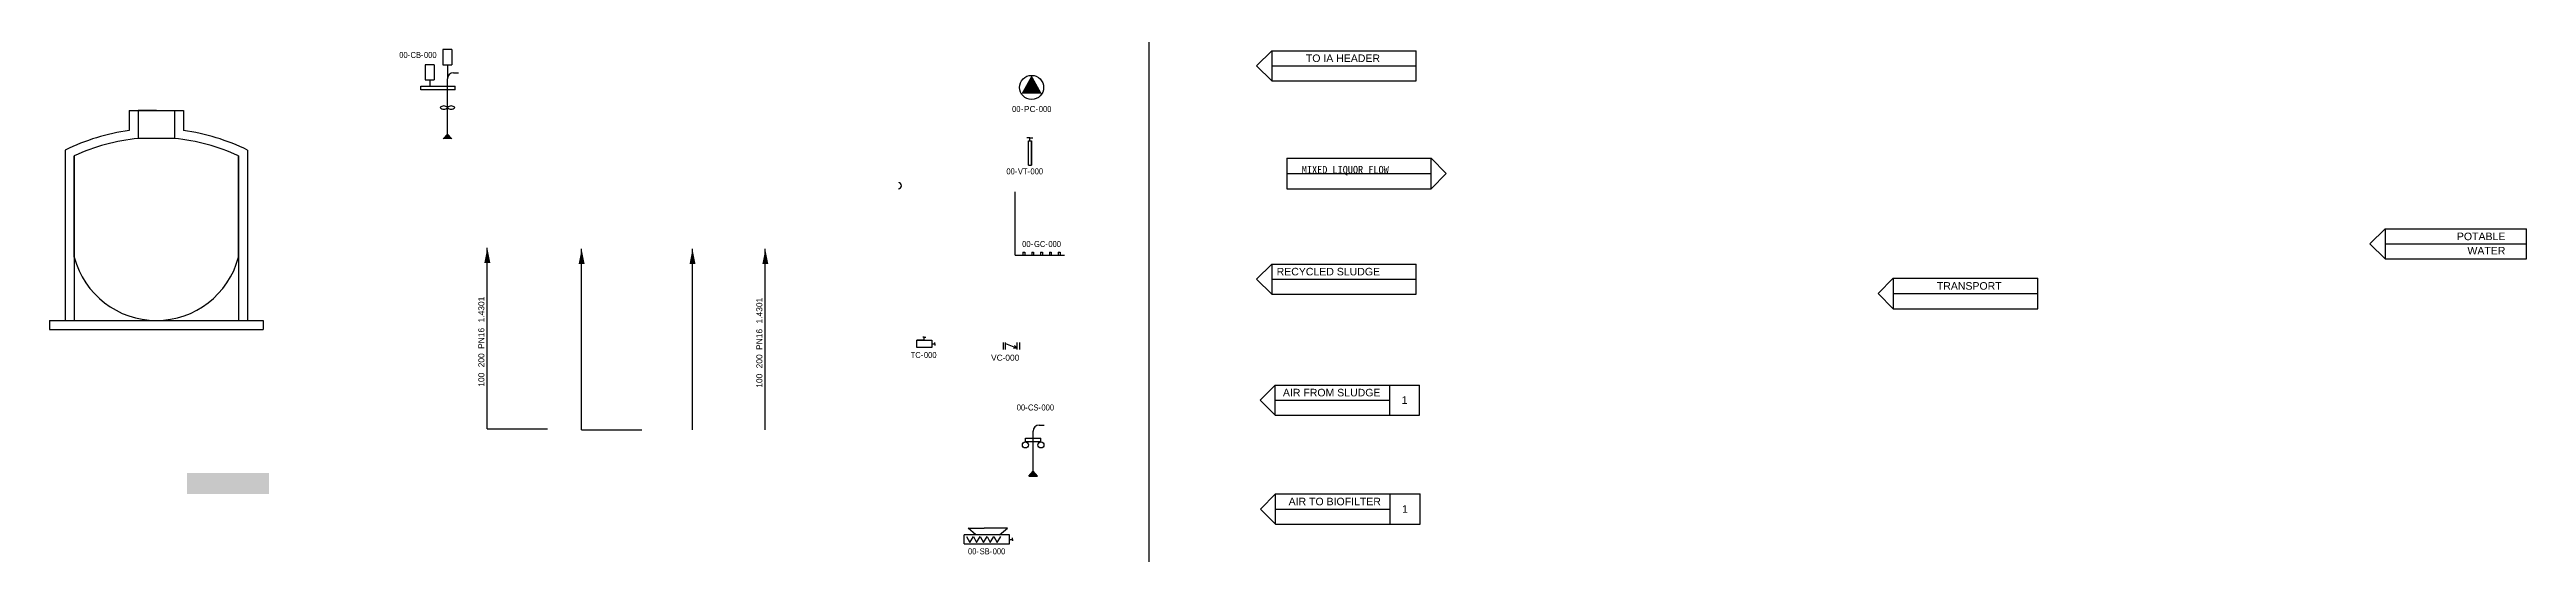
# Model space of a CAD drawing. Extents: x 2684 to 7761, y 1353 to 2487.
# Drawn here: x 2709 to 3532, y 1779 to 1946 of the extents above; entities that cross this region are included whole.
import ezdxf
from ezdxf.enums import TextEntityAlignment as Align

# ---------------------------------------------------------------- set-up
doc = ezdxf.new("R2018")
doc.units = 0
doc.header["$LTSCALE"] = 0.25
for name, color, linetype, lineweight, true_color in [('equipment', 5, 'Continuous', 25, 0x0000ff), ('sewer', 7, 'Continuous', 25, 0x1c2600), ('Text', 7, 'Continuous', 25, 0xffffff), ('unit', 1, 'Continuous', 25, 0xff0000)]:
    doc.layers.add(name, color=color, linetype=linetype, lineweight=lineweight, true_color=true_color)
doc.layers.add('pipeTag', color=7, linetype='Continuous')
doc.layers.add('valve', color=7, linetype='Continuous', lineweight=25, true_color=0xffffff, plot=False)
doc.styles.add('Organica', font='arial.ttf')
doc.styles.add('RefAL1AirfromSludge$0$Organica', font='arial.ttf')
doc.styles.add('RefAL1AirToBiofilter$0$Organica', font='arial.ttf')
doc.styles.add('RefALPotable$0$Organica', font='arial.ttf')
doc.styles.add('RefALRecSludge$0$Organica', font='arial.ttf')
doc.styles.add('RefALTransport$0$Organica', font='arial.ttf')
doc.styles.add('RefPIDInstrumentAirUnits$0$Organica', font='arial.ttf')

# ---------------------------------------------------------------- blocks, each defined once
blk = doc.blocks.new('*U46')
for p, q in [((2.63, 2.5), (0, 2.5)), ((2.5, 3.5), (2, 3.5)), ((2.5, 2.5), (2.5, 3.5)), ((2.5, 3.5), (3, 3.5)), ((5, 1.25), (6, 1.25)), ((6, 1.25), (6, 1.75)), ((6, 1.25), (6, 0.75))]:
    blk.add_line(p, q)
blk.add_lwpolyline([(0, 2.5), (5, 2.5), (5, 0), (0, 0)], close=True)
at = {"insert": (2.18, -2.44), "char_height": 2, "width": 5.3402, "attachment_point": 6, "line_spacing_factor": 0.9, "style": 'Organica'}
blk.add_mtext('{\\W0.9;TC-}', dxfattribs=at)
at = {"style": 'Organica', "flags": 1}
for tag, p in [('NOTE', (46.71, 25.84)), ('MATERIAL', (46.71, 22.73)), ('MODEL', (46.71, 16.42)), ('PROCESSUNITAREA', (46.71, 9.91)), ('MANUFACTURE', (46.71, 13.31))]:
    blk.add_attdef(tag, text='', height=2, dxfattribs=at).set_placement(p, align=Align.MIDDLE_CENTER)
at = {"style": 'Organica', "width": 0.9, "flags": 8}
blk.add_attdef('TAG', text='', height=2, dxfattribs=at).set_placement((4.49, -2.44), align=Align.MIDDLE_CENTER)
blk = doc.blocks.new('*U54')
blk.add_circle((0, 0), 4)
blk.add_solid([(-3.4, -2.11), (0, 4), (3.4, -2.11)])
at = {"char_height": 2, "width": 5.3402, "attachment_point": 6, "line_spacing_factor": 0.9, "style": 'Organica'}
for insert in [(-2.74, -7.17), (2.16, -7.17)]:
    blk.add_mtext('{\\W0.9;-}', dxfattribs=dict(at, insert=insert))
at = {"style": 'Organica', "flags": 1}
for tag, p in [('PUMP_TYPE', (-13.95, 99.74)), ('MATERIAL_HOUSING', (-13.95, 90.64)), ('NOTE_CHINESE', (-13.95, 93.74)), ('NOTE', (-13.95, 96.74)), ('MATERIAL_IMPELLER', (-13.95, 87.64)), ('INSTALLED_POWER', (-13.95, 81.43)), ('CONSUMED_POWER', (-13.95, 78.43)), ('MODEL', (-13.95, 75.32)), ('MANUFACTURE', (-13.95, 72.21)), ('UNIT_CAPACITY', (-13.42, 69.06)), ('SP_CAPACITY', (-13.42, 66.16)), ('INSTALLATION', (-13.42, 56.95)), ('UNIT_HEAD', (-13.42, 63.06)), ('SP_HEAD', (-13.42, 60.06)), ('RUNNINGHOURS', (-13.42, 50.63)), ('STB_DTY', (-13.42, 53.63)), ('HOSTNAME', (-12.95, 46.85)), ('DI', (-13.85, 41.6)), ('DO', (-13.85, 38.6)), ('PO', (-13.85, 26.6)), ('PROCESSUNITAREA', (-13.85, 23.6))]:
    blk.add_attdef(tag, text='', height=2, dxfattribs=at).set_placement(p, align=Align.MIDDLE_CENTER)
at = {"style": 'Organica', "width": 0.9}
blk.add_attdef('AREA_CODE', text='', height=2, dxfattribs=at).set_placement((-3.71, -7.15), align=Align.MIDDLE_RIGHT)
at = {"style": 'Organica'}
blk.add_attdef('TAG_ID', text='', height=2, dxfattribs=at).set_placement((1.32, -7.17), align=Align.MIDDLE_RIGHT)
at = {"style": 'Organica', "width": 0.9, "flags": 8}
blk.add_attdef('TAG', text='', height=2, dxfattribs=at).set_placement((4.47, -7.17), align=Align.MIDDLE_CENTER)
blk = doc.blocks.new('*U41')
blk.add_hatch(color=256).paths.add_polyline_path([(0, 0), (-1.4, -1.59), (1.4, -1.59)])
for p, q in [((-2.57, 9.71), (-2.57, 10.94)), ((-2.57, 10.94), (2.57, 10.94)), ((2.57, 9.71), (-2.57, 9.71)), ((0, 0), (0, 13.32)), ((2, 15.32), (3.63, 15.32)), ((2.57, 9.71), (2.57, 10.94)), ((-1.4, -1.59), (0, 0)), ((1.4, -1.59), (0, 0)), ((-1.4, -1.59), (1.4, -1.59))]:
    blk.add_line(p, q)
for centre in [(-2.57, 8.71), (2.57, 8.71)]:
    blk.add_circle(centre, 1)
blk.add_arc((2, 13.32), 2, 90, 180)
at = {"char_height": 2, "width": 5.3402, "attachment_point": 6, "line_spacing_factor": 0.9, "style": 'Organica'}
for insert in [(-1.86, 21.14), (2.54, 21.14)]:
    blk.add_mtext('{\\W0.9;-}', dxfattribs=dict(at, insert=insert))
at = {"style": 'Organica', "flags": 1}
for tag, p in [('EQUIP_TYPE', (20.01, 107.63)), ('NOTE_CHINESE', (20.01, 101.63)), ('UNIT_LENGTH', (20.01, 98.63)), ('NOTE', (20.01, 104.63)), ('UNIT_BOARD', (20.01, 89.63)), ('UNIT_WIDTH', (20.01, 95.63)), ('UNIT_LEVEL', (20.01, 92.63)), ('SP_LENGTH', (20.01, 86.63)), ('SP_WIDTH', (20.01, 83.63)), ('MATERIAL_SUBSURFACE', (20.01, 74.63)), ('SP_BOARD', (20.01, 77.63)), ('SP_LEVEL', (20.01, 80.63)), ('MATERIAL_ABOVE_WATER', (20.01, 71.53)), ('CONSUMED_POWER', (20.01, 65.32)), ('INSTALLED_POWER', (20.01, 68.32)), ('MANUFACTURE', (20.01, 59.11)), ('MODEL', (20.01, 62.21)), ('RUNNINGHOURS', (23.22, 53.52)), ('STB_DTY', (20.13, 56.37)), ('DI', (23.22, 50.52)), ('AO', (23.22, 41.52)), ('DO', (23.22, 47.52)), ('AI', (23.22, 44.52)), ('PROCESSUNITAREA', (23.22, 32.17)), ('PO', (23.22, 38.52)), ('PB', (23.22, 35.52))]:
    blk.add_attdef(tag, text='', height=2, dxfattribs=at).set_placement(p, align=Align.MIDDLE_CENTER)
at = {"style": 'Organica', "width": 0.9}
for tag, p in [('AREA_CODE', (-2.66, 21.14)), ('TAG_ID', (1.78, 21.14))]:
    blk.add_attdef(tag, text='', height=2, dxfattribs=at).set_placement(p, align=Align.MIDDLE_RIGHT)
at = {"style": 'Organica', "width": 0.9, "flags": 8}
blk.add_attdef('TAG', text='', height=2, dxfattribs=at).set_placement((4.85, 21.14), align=Align.MIDDLE_CENTER)
blk = doc.blocks.new('*U52')
for p, q in [((0.5, 9), (-0.5, 9)), ((0.5, 8), (0.5, 9)), ((0.5, 9), (1.5, 9))]:
    blk.add_line(p, q)
blk.add_lwpolyline([(0, 8), (1, 8), (1, 0), (0, 0)], close=True)
at = {"insert": (-3.7, -2.07), "char_height": 2, "width": 5.3402, "attachment_point": 6, "line_spacing_factor": 0.9, "style": 'Organica'}
blk.add_mtext('{\\W0.9;-}', dxfattribs=at)
at = {"style": 'Organica', "flags": 1}
for tag, p in [('EQUIP_TYPE', (37.6, 83.28)), ('MATERIAL_FRAME', (37.6, 74.17)), ('NOTE_CHINESE', (37.6, 77.28)), ('NOTE', (37.6, 80.28)), ('MATERIAL_SEALING', (37.6, 65.17)), ('MATERIAL_BODY', (37.6, 68.17)), ('MATERIAL_STEM', (37.6, 71.17)), ('UNIT_WATER_LEVEL', (37.76, 49.29)), ('MANUFACTURE', (37.6, 52.75)), ('MODEL', (37.6, 55.86)), ('SP_WATER_LEVEL', (37.76, 40.5)), ('UNIT_CHANNELW', (37.76, 43.5)), ('UNIT_CHANNELH', (37.76, 46.29)), ('SP_CHANNELW', (37.76, 37.5)), ('SP_CHANNELH', (37.76, 34.29)), ('PROCESSUNITAREA', (37.76, 27.66)), ('STB_DTY', (37.76, 31.29))]:
    blk.add_attdef(tag, text='', height=2, dxfattribs=at).set_placement(p, align=Align.MIDDLE_CENTER)
at = {"style": 'Organica', "width": 0.9}
blk.add_attdef('AREA_CODE', text='', height=2, dxfattribs=at).set_placement((-4.5, -2.07), align=Align.MIDDLE_RIGHT)
at = {"style": 'Organica', "width": 0.9, "flags": 8}
blk.add_attdef('TAG', text='', height=2, dxfattribs=at).set_placement((2.81, -2.07), align=Align.MIDDLE_CENTER)
blk.add_wipeout([(0, 8), (1, 8), (1, 0), (0, 0)])
for p, q in [((0, 8), (1, 8)), ((0, 0), (0, 8)), ((0, 0), (1, 0)), ((1, 0), (1, 8))]:
    blk.add_line(p, q)
at = {"insert": (0.5, -2.07), "char_height": 2, "width": 5.3402, "attachment_point": 6, "line_spacing_factor": 0.9, "style": 'Organica'}
blk.add_mtext('{\\W0.9;-}', dxfattribs=at)
at = {"style": 'Organica', "width": 0.9}
blk.add_attdef('TAG_ID', text='', height=2, dxfattribs=at).set_placement((-0.26, -2.07), align=Align.MIDDLE_RIGHT)
blk = doc.blocks.new('*U48')
for p, q in [((15, 3), (0, 3)), ((0, 0), (0, 3)), ((0, 0), (15, 0)), ((0.75, 2.5), (1.8, 0.5)), ((3.87, 3), (1.26, 5.2)), ((1.26, 5.2), (6.66, 5.2)), ((1.8, 0.5), (3.02, 2.5)), ((3.02, 2.5), (4.07, 0.5)), ((4.07, 0.5), (5.29, 2.5)), ((5.29, 2.5), (6.35, 0.5)), ((6.35, 0.5), (7.56, 2.5)), ((14.38, 5.2), (6.66, 5.2)), ((7.56, 2.5), (8.62, 0.5)), ((8.62, 0.5), (9.84, 2.5)), ((9.84, 2.5), (10.89, 0.5)), ((10.89, 0.5), (12.11, 2.5)), ((11.76, 3), (14.38, 5.2)), ((15, 0), (15, 3)), ((15, 1.5), (16, 1.5)), ((16, 1.5), (16, 2)), ((16, 1.5), (16, 1))]:
    blk.add_line(p, q)
at = {"char_height": 2, "width": 5.3402, "attachment_point": 6, "line_spacing_factor": 0.9, "style": 'Organica'}
for insert in [(4.83, -2.42), (9.23, -2.42)]:
    blk.add_mtext('{\\W0.9;-}', dxfattribs=dict(at, insert=insert))
at = {"style": 'Organica', "flags": 1}
for tag, p in [('NOTE_CHINESE', (37.16, 73.54)), ('EQUIP_TYPE', (37.16, 79.54)), ('NOTE', (37.16, 76.54)), ('MATERIAL_SCREW_LINER', (37.16, 67.54)), ('CONSUMED_POWER', (37.16, 70.54)), ('MATERIAL_CARPENTRY', (37.16, 61.44)), ('INSTALLED_POWER', (37.16, 58.23)), ('MATERIAL_SCREW', (37.16, 64.54)), ('MANUFACTURE', (37.16, 52.01)), ('UNIT_FLOW', (37.09, 49)), ('MODEL', (37.16, 55.12)), ('SP_FLOW', (37.09, 46)), ('STB_DTY', (37.09, 43)), ('RUNNINGHOURS', (39.52, 39.32)), ('DO', (39.52, 33.32)), ('DI', (39.52, 36.32)), ('PROCESSUNITAREA', (39.52, 24.25)), ('PO', (39.52, 27.32)), ('PB', (39.52, 30.32))]:
    blk.add_attdef(tag, text='', height=2, dxfattribs=at).set_placement(p, align=Align.MIDDLE_CENTER)
at = {"style": 'Organica', "width": 0.9}
blk.add_attdef('AREA_CODE', text='', height=2, dxfattribs=at).set_placement((4.03, -2.42), align=Align.MIDDLE_RIGHT)
at = {"style": 'Organica', "width": 0.9, "flags": 8}
blk.add_attdef('TAG_ID', text='', height=2, dxfattribs=at).set_placement((8.46, -2.42), align=Align.MIDDLE_RIGHT)
blk.add_attdef('TAG', text='', height=2, dxfattribs=at).set_placement((11.54, -2.42), align=Align.MIDDLE_CENTER)
blk = doc.blocks.new('*U47')
for p, q in [((1, 1), (1, 22)), ((1, 1), (5.67, 1)), ((3.61, 2), (3.61, 1)), ((3.61, 2), (4.21, 2)), ((3.93, 1), (8.61, 1)), ((4.21, 2), (4.21, 1)), ((6.54, 2), (6.54, 1)), ((6.54, 2), (7.14, 2)), ((6.87, 1), (11.54, 1)), ((7.14, 2), (7.14, 1)), ((9.48, 2), (9.48, 1)), ((9.48, 2), (10.08, 2)), ((9.8, 1), (14.47, 1)), ((10.08, 2), (10.08, 1)), ((12.41, 2), (12.41, 1)), ((12.41, 2), (13.01, 2)), ((12.73, 1), (17.41, 1)), ((13.01, 2), (13.01, 1)), ((15.34, 2), (15.34, 1)), ((15.34, 2), (15.94, 2)), ((15.94, 2), (15.94, 1))]:
    blk.add_line(p, q)
at = {"char_height": 2, "width": 5.3402, "attachment_point": 6, "line_spacing_factor": 0.9, "style": 'Organica'}
for insert in [(7.05, 4.72), (11.85, 4.72)]:
    blk.add_mtext('{\\W0.9;-}', dxfattribs=dict(at, insert=insert))
at = {"style": 'Organica', "flags": 1}
for tag, p in [('EQUIP_TYPE', (30.85, 68.43)), ('NOTE', (30.85, 65.43)), ('MATERIAL_MEMBRANE', (30.85, 59.33)), ('NOTE_CHINESE', (30.85, 62.43)), ('MATERIAL_PIPE', (30.85, 56.33)), ('STB_DTY', (30.85, 50.13)), ('MANUFACTURE', (30.85, 43.91)), ('NUMBEROFG', (30.85, 40.63)), ('MODEL', (30.85, 47.01)), ('NUMBEROFDIFF', (30.85, 37.52)), ('INSTALLATION', (31.25, 34.42)), ('UNIT_FLOWMAX', (31.25, 28.42)), ('UNIT_FLOWMIN', (31.25, 31.42)), ('SP_FLOWMAX', (31.25, 25.42)), ('PROCESSUNITAREA', (31.25, 19.05)), ('SP_FLOWMIN', (31.25, 22.42))]:
    blk.add_attdef(tag, text='', height=2, dxfattribs=at).set_placement(p, align=Align.MIDDLE_CENTER)
at = {"style": 'Organica', "width": 0.9}
for tag, p in [('AREA_CODE', (6.15, 4.72)), ('TAG_ID', (11.06, 4.72))]:
    blk.add_attdef(tag, text='', height=2, dxfattribs=at).set_placement(p, align=Align.MIDDLE_RIGHT)
at = {"style": 'Organica', "width": 0.9, "flags": 8}
blk.add_attdef('TAG', text='', height=2, dxfattribs=at).set_placement((14.16, 4.72), align=Align.MIDDLE_CENTER)
blk = doc.blocks.new('*U39')
blk.add_hatch(color=256).paths.add_polyline_path([(10, -5), (8.6, -6.59), (11.4, -6.59)])
for p, q in [((2.59, 17.94), (2.59, 12.94)), ((5.59, 17.94), (2.59, 17.94)), ((5.59, 17.94), (5.59, 12.94)), ((8.5, 23.01), (8.5, 18.01)), ((11.5, 23.01), (8.5, 23.01)), ((8.5, 18.01), (11.5, 18.01)), ((10, 18.01), (10, 13.32)), ((11.5, 23.01), (11.5, 18.01)), ((1.12, 9.71), (1.12, 10.94)), ((1.12, 10.94), (12.57, 10.94)), ((12.57, 9.71), (1.12, 9.71)), ((2.59, 12.94), (5.59, 12.94)), ((4.09, 12.94), (4.09, 10.94)), ((10, -5.29), (10, 13.32)), ((12, 15.32), (13.63, 15.32)), ((12.57, 9.71), (12.57, 10.94)), ((8.6, -6.59), (10, -5)), ((11.4, -6.59), (10, -5))]:
    blk.add_line(p, q)
for centre, radius, start, end in [((12, 13.32), 2, 90, 180), ((8.76, 2.61), 1.71, 43.36422, 136.63578), ((8.76, 4.96), 1.71, 223.36422, 316.63578), ((11.24, 2.61), 1.71, 43.36422, 136.63578), ((11.24, 4.96), 1.71, 223.36422, 316.63578)]:
    blk.add_arc(centre, radius, start, end)
at = {"char_height": 2, "width": 5.3402, "attachment_point": 6, "line_spacing_factor": 0.9, "style": 'Organica'}
for insert in [(-2.42, 21.25), (1.98, 21.25)]:
    blk.add_mtext('{\\W0.9;-}', dxfattribs=dict(at, insert=insert))
at = {"style": 'Organica', "flags": 1}
for tag, p in [('EQUIP_TYPE', (20.01, 107.63)), ('NOTE_CHINESE', (20.01, 101.63)), ('UNIT_LENGTH', (20.01, 98.63)), ('NOTE', (20.01, 104.63)), ('UNIT_BOARD', (20.01, 89.63)), ('UNIT_WIDTH', (20.01, 95.63)), ('UNIT_LEVEL', (20.01, 92.63)), ('SP_LENGTH', (20.01, 86.63)), ('SP_WIDTH', (20.01, 83.63)), ('MATERIAL_SUBSURFACE', (20.01, 74.63)), ('SP_BOARD', (20.01, 77.63)), ('SP_LEVEL', (20.01, 80.63)), ('MATERIAL_ABOVE_WATER', (20.01, 71.53)), ('CONSUMED_POWER', (20.01, 65.32)), ('INSTALLED_POWER', (20.01, 68.32)), ('MANUFACTURE', (20.01, 59.11)), ('MODEL', (20.01, 62.21)), ('RUNNINGHOURS', (23.22, 53.52)), ('STB_DTY', (20.13, 56.37)), ('DI', (23.22, 50.52)), ('AO', (23.22, 41.52)), ('DO', (23.22, 47.52)), ('AI', (23.22, 44.52)), ('PROCESSUNITAREA', (23.22, 32.25)), ('PO', (23.22, 38.52)), ('PB', (23.22, 35.52))]:
    blk.add_attdef(tag, text='', height=2, dxfattribs=at).set_placement(p, align=Align.MIDDLE_CENTER)
at = {"style": 'Organica', "width": 0.9}
for tag, p in [('AREA_CODE', (-3.22, 21.25)), ('TAG_ID', (1.21, 21.25))]:
    blk.add_attdef(tag, text='', height=2, dxfattribs=at).set_placement(p, align=Align.MIDDLE_RIGHT)
at = {"style": 'Organica', "width": 0.9, "flags": 8}
blk.add_attdef('TAG', text='', height=2, dxfattribs=at).set_placement((4.28, 21.25), align=Align.MIDDLE_CENTER)
blk = doc.blocks.new('arrow')
blk.add_hatch(color=256).paths.add_polyline_path([(-5, -1), (0, 0), (-5, 1)])
blk = doc.blocks.new('*U56')
at = {"layer": 'sewer', "lineweight": 25, "ltscale": 0.25}
blk.add_line((0, 0), (0, 60), dxfattribs=at)
at = {"layer": 'sewer', "rotation": 89.99999999999997}
blk.add_blockref('arrow', (0, 60), dxfattribs=at)
at = {"style": 'Organica', "flags": 1}
for tag, p in [('MEDIUM', (7.3, 58.14)), ('HOSTNAME', (7.3, 54.12))]:
    blk.add_attdef(tag, text='', height=2, dxfattribs=at).set_placement(p, align=Align.MIDDLE_CENTER)
at = {"layer": 'pipeTag', "style": 'Organica'}
blk.add_attdef('MATERIAL', text='', height=2, rotation=90, dxfattribs=at).set_placement((-2, 35.29), align=Align.MIDDLE_LEFT)
for tag, p in [('PRESSURE', (-2, 30)), ('DIAMETER', (-2, 22.73)), ('TAG', (-2, 16.3))]:
    blk.add_attdef(tag, text='', height=2, rotation=90, dxfattribs=at).set_placement(p, align=Align.MIDDLE_CENTER)
blk = doc.blocks.new('*U58')
at = {"layer": 'sewer', "lineweight": 25, "ltscale": 0.25}
for q in [(0, 60), (20, 0)]:
    blk.add_line((0, 0), q, dxfattribs=at)
at = {"layer": 'sewer', "rotation": 89.99999999999997}
blk.add_blockref('arrow', (0, 60), dxfattribs=at)
at = {"style": 'Organica', "flags": 1}
for tag, p in [('MEDIUM', (7.3, 58.14)), ('HOSTNAME', (7.3, 54.12))]:
    blk.add_attdef(tag, text='', height=2, dxfattribs=at).set_placement(p, align=Align.MIDDLE_CENTER)
at = {"layer": 'pipeTag', "style": 'Organica'}
blk.add_attdef('MATERIAL', text='', height=2, rotation=90, dxfattribs=at).set_placement((-2, 35.29), align=Align.MIDDLE_LEFT)
for tag, p in [('PRESSURE', (-2, 30)), ('DIAMETER', (-2, 22.73)), ('TAG', (-2, 16.3))]:
    blk.add_attdef(tag, text='', height=2, rotation=90, dxfattribs=at).set_placement(p, align=Align.MIDDLE_CENTER)
blk = doc.blocks.new('*U61')
at = {"layer": 'sewer', "lineweight": 25, "ltscale": 0.25}
for q in [(0, 60), (20, 0)]:
    blk.add_line((0, 0), q, dxfattribs=at)
at = {"layer": 'sewer', "rotation": 89.99999999999997}
blk.add_blockref('arrow', (0, 60), dxfattribs=at)
at = {"style": 'Organica', "flags": 1}
for tag, p in [('MEDIUM', (7.3, 58.14)), ('HOSTNAME', (7.3, 54.12))]:
    blk.add_attdef(tag, text='', height=2, dxfattribs=at).set_placement(p, align=Align.MIDDLE_CENTER)
blk = doc.blocks.new('*U62')
at = {"layer": 'sewer', "lineweight": 25, "ltscale": 0.25}
blk.add_line((0, 0), (0, 60), dxfattribs=at)
at = {"layer": 'sewer', "rotation": 89.99999999999997}
blk.add_blockref('arrow', (0, 60), dxfattribs=at)
at = {"style": 'Organica', "flags": 1}
for tag, p in [('MEDIUM', (7.3, 58.14)), ('HOSTNAME', (7.3, 54.12))]:
    blk.add_attdef(tag, text='', height=2, dxfattribs=at).set_placement(p, align=Align.MIDDLE_CENTER)
blk = doc.blocks.new('break')
blk.add_arc((0, 0), 1, 270, 90)
blk.add_wipeout([(-0.12, -0.11), (-0.12, -0.89), (0, -1), (0.12, -0.89), (0.12, -0.11), (0, 0)])
blk.add_wipeout([(-0.12, 0.11), (-0.12, 0.89), (0, 1), (0.12, 0.89), (0.12, 0.11), (0, 0)])
blk = doc.blocks.new('RefARSewage')
at = {"lineweight": 25, "ltscale": 0.25}
for p, q in [((0, 5.06), (47.94, 5.06)), ((0, 5.06), (0, -5.06)), ((0, 0), (47.94, 0)), ((47.94, -5.06), (47.94, 5.06)), ((47.94, 5.06), (53, 0)), ((47.94, -5.06), (53, 0)), ((0, -5.06), (47.94, -5.06))]:
    blk.add_line(p, q, dxfattribs=at)
at = {"layer": 'Text', "lineweight": 30, "flags": 104}
blk.add_attdef('Name', text='', height=2.5, dxfattribs=at).set_placement((5, 2.5), align=Align.MIDDLE_LEFT)
blk = doc.blocks.new('instrumentairheaderarrow')
at = {"lineweight": 25, "ltscale": 0.25}
for p, q in [((5, 5), (0, 0)), ((5, -5), (0, 0)), ((5, 5), (53, 5)), ((5, 5), (5, -5)), ((5, 0), (53, 0)), ((53, -5), (53, 5)), ((5, -5), (53, -5))]:
    blk.add_line(p, q, dxfattribs=at)
at = {"layer": 'Text', "lineweight": 30, "flags": 104}
blk.add_attdef('NAME1', text='', height=2.5, dxfattribs=at).set_placement((41, 2.5), align=Align.MIDDLE_RIGHT)
blk = doc.blocks.new('RefALRecSludge')
at = {"lineweight": 25, "ltscale": 0.25}
for p, q in [((5, 5), (0, 0)), ((5, -5), (0, 0)), ((5, 5), (53, 5)), ((5, 5), (5, -5)), ((5, 0), (53, 0)), ((53, -5), (53, 5)), ((5, -5), (53, -5))]:
    blk.add_line(p, q, dxfattribs=at)
at = {"layer": 'Text', "lineweight": 30, "flags": 104}
blk.add_attdef('NAME1', text='', height=2.5, dxfattribs=at).set_placement((41, 2.5), align=Align.MIDDLE_RIGHT)
blk = doc.blocks.new('RefALTransport')
at = {"lineweight": 25, "ltscale": 0.25}
for p, q in [((-48.02, 5.06), (-53.07, 0)), ((-48.02, 5.06), (0, 5.06)), ((-48.02, 5.06), (-48.02, -5.06)), ((-48.02, 0), (0, 0)), ((0, -5.06), (0, 5.06)), ((-48.02, -5.06), (-53.07, 0)), ((-48.02, -5.06), (0, -5.06))]:
    blk.add_line(p, q, dxfattribs=at)
at = {"layer": 'Text', "lineweight": 30, "flags": 104}
blk.add_attdef('Name', text='', height=2.5, dxfattribs=at).set_placement((-12, 2.5), align=Align.MIDDLE_RIGHT)
blk = doc.blocks.new('RefALPotable')
at = {"lineweight": 25, "ltscale": 0.25}
for p, q in [((5, 5), (0, 0)), ((5, 5), (52, 5)), ((5, 5), (5, -5)), ((5, 0), (52, 0)), ((52, -5), (52, 5)), ((5, -5), (0, 0)), ((5, -5), (52, -5))]:
    blk.add_line(p, q, dxfattribs=at)
at = {"layer": 'Text', "lineweight": 30, "flags": 104}
for tag, p in [('NAME1', (45, 2.44)), ('NAME2', (45, -2.3))]:
    blk.add_attdef(tag, text='', height=2.5, dxfattribs=at).set_placement(p, align=Align.MIDDLE_RIGHT)
blk = doc.blocks.new('RefAL1AirToBiofilter')
at = {"lineweight": 25, "ltscale": 0.25}
for p, q in [((5, 5), (0, 0)), ((5, -5), (0, 0)), ((5, 5), (53, 5)), ((5, -5), (5, 5)), ((5, 0), (43, 0)), ((43, 5), (43, -5)), ((53, -5), (53, 5)), ((5, -5), (53, -5))]:
    blk.add_line(p, q, dxfattribs=at)
at = {"layer": 'Text', "lineweight": 30, "flags": 104}
blk.add_attdef('Name', text='', height=2.5, dxfattribs=at).set_placement((40, 2.5), align=Align.MIDDLE_RIGHT)
blk.add_attdef('ID', text='', height=2.5, dxfattribs=at).set_placement((48, 0), align=Align.MIDDLE_CENTER)
blk = doc.blocks.new('digester')
at = {"lineweight": 25, "ltscale": 0.25}
for p, q in [((-9, 72.68), (-9, 66.04)), ((-9, 72.68), (9, 72.68)), ((0, 72.68), (-6, 72.68)), ((-6, 72.68), (-6, 63.38)), ((0, 72.68), (6, 72.68)), ((6, 72.68), (6, 63.38)), ((9, 72.68), (9, 66.04)), ((-30.27, 59.51), (-30.27, 3)), ((-27.27, 23.98), (-27.27, 57.66)), ((-27.27, 57.66), (-27.27, 3)), ((6, 63.38), (-6, 63.38)), ((27.27, 23.98), (27.27, 57.66)), ((27.27, 57.66), (27.27, 3)), ((30.27, 59.51), (30.27, 3)), ((-35.5, 3), (35.5, 3)), ((-35.5, 3), (-35.5, 0)), ((-35.5, 0), (35.5, 0)), ((35.5, 3), (35.5, 0))]:
    blk.add_line(p, q, dxfattribs=at)
for centre, radius, start, end in [((0.37, -2.43), 69.1, 97.79269, 116.3198), ((-0.37, -2.43), 69.1, 63.6802, 82.20731), ((0.25, -2.27), 65.95, 95.43811, 114.66312), ((-0.25, -2.27), 65.95, 65.33688, 84.56189), ((0, 31.21), 28.21, 194.85871, 345.14129)]:
    blk.add_arc(centre, radius, start, end)
at = {"style": 'Organica', "flags": 1}
for tag, p in [('HEIGHT', (0.02, -15.19)), ('LIQUIDLEVEL', (-0.01, -21.64)), ('DIAMETER', (0.14, -18.37)), ('VOLUME', (0.02, -24.88))]:
    blk.add_attdef(tag, text='', height=2, dxfattribs=at).set_placement(p, align=Align.MIDDLE_CENTER)
at = {"layer": 'Text', "lineweight": 30, "flags": 106}
blk.add_attdef('NAME1', text='', height=2.5, dxfattribs=at).set_placement((0, -8), align=Align.MIDDLE_CENTER)
blk = doc.blocks.new('RefAL1AirfromSludge')
at = {"lineweight": 25, "ltscale": 0.25}
for p, q in [((5, 5), (0, 0)), ((5, -5), (0, 0)), ((5, 5), (53, 5)), ((5, -5), (5, 5)), ((5, 0), (43, 0)), ((43, 5), (43, -5)), ((53, -5), (53, 5)), ((5, -5), (53, -5))]:
    blk.add_line(p, q, dxfattribs=at)
at = {"layer": 'Text', "lineweight": 30, "flags": 104}
blk.add_attdef('Name', text='', height=2.5, dxfattribs=at).set_placement((40, 2.5), align=Align.MIDDLE_RIGHT)
blk.add_attdef('ID', text='', height=2.5, dxfattribs=at).set_placement((48, 0), align=Align.MIDDLE_CENTER)
blk = doc.blocks.new('*U132')
at = {"style": 'Organica', "flags": 1}
for tag, p in [('EQUIP_TYPE', (-8.63, 62.54)), ('NOTE', (-8.63, 59.54)), ('NOTE_CHINESE', (-8.63, 56.54)), ('AREA_CODE', (-8.63, 53.54)), ('DI', (-8.63, 50.54)), ('AO', (-8.63, 41.54)), ('DO', (-8.63, 47.54)), ('AI', (-8.63, 44.54)), ('SP_ACTUATED', (-8.63, 32.54)), ('PO', (-8.63, 35.54)), ('PB', (-8.63, 38.54)), ('PRESSURE', (-8.63, 15.54)), ('MATERIAL', (-8.63, 19.54)), ('SIZE', (-8.63, 23.54)), ('PROCESSUNITAREA', (-8.63, 11.72))]:
    blk.add_attdef(tag, text='', height=2, dxfattribs=at).set_placement(p, align=Align.MIDDLE_CENTER)
blk.add_wipeout([(-2.67, 1.14), (2.67, 1.14), (2.67, -1.14), (-2.67, -1.14)])
for p, q in [((-2.67, 1.14), (-2.67, -1.14)), ((-1.9, -1.14), (-1.9, 1.14)), ((-1.9, 0.76), (1.9, -0.76)), ((1.9, -0.76), (1.09, 0.17)), ((1.9, -1.14), (1.9, 1.14)), ((2.67, 1.14), (2.67, -1.14)), ((1.9, -0.76), (0.67, -0.87))]:
    blk.add_line(p, q)
at = {"insert": (-1.98, -3.9), "char_height": 2, "width": 5.3402, "attachment_point": 6, "style": 'Organica'}
blk.add_mtext('-', dxfattribs=at)
at = {"style": 'Organica'}
blk.add_attdef('TAG_ID', text='', height=2, dxfattribs=at).set_placement((-2.86, -3.9), align=Align.MIDDLE_RIGHT)
at = {"style": 'Organica', "flags": 8}
blk.add_attdef('TAG', text='', height=2, dxfattribs=at).set_placement((0.33, -3.9), align=Align.MIDDLE_CENTER)

msp = doc.modelspace()

# ---------------------------------------------------------------- linework, layer by layer
at = {"color": 4, "lineweight": 25, "ltscale": 0.25}
msp.add_lwpolyline([(3074.35, 2164.14), (3859.84, 2164.14), (3859.84, 1352.88), (3074.35, 1352.88)], close=True, dxfattribs=at)

# ---------------------------------------------------------------- block references
ref = msp.add_blockref('instrumentairheaderarrow', (3110, 1940.78))
ref.add_attrib('NAME1', 'TO IA HEADER', dxfattribs={"layer": '', "height": 2.5, "style": 'RefPIDInstrumentAirUnits$0$Organica'}).set_placement((3151, 1943.28), align=Align.MIDDLE_RIGHT)
ref = msp.add_blockref('RefARSewage', (3120, 1905.06))
lines = msp.add_mtext('MIXED LIQUOR FLOW', dxfattribs={"layer": '', "insert": (3125, 1907.56), "char_height": 2.5, "attachment_point": 1})
ref.add_attrib('Name', '', (3125, 1907.56), dxfattribs={"flags": 104}).embed_mtext(lines)
ref = msp.add_blockref('RefALPotable', (3479.92, 1881.73))
ref.add_attrib('NAME2', 'WATER', dxfattribs={"layer": '', "height": 2.5, "style": 'RefALPotable$0$Organica'}).set_placement((3524.92, 1879.43), align=Align.MIDDLE_RIGHT)
ref.add_attrib('NAME1', 'POTABLE', dxfattribs={"layer": '', "height": 2.5, "style": 'RefALPotable$0$Organica'}).set_placement((3524.92, 1884.18), align=Align.MIDDLE_RIGHT)
for name, p in [('*U58', (2854.39, 1820.35)), ('*U56', (2946.76, 1820))]:
    msp.add_blockref(name, p).add_auto_attribs({'PRESSURE': 'PN16', 'MATERIAL': '1.4301', 'DIAMETER': '200', 'TAG': '100'})
for name, p in [('*U61', (2885.72, 1820)), ('*U62', (2922.57, 1820))]:
    msp.add_blockref(name, p)
ref = msp.add_blockref('RefALRecSludge', (3110, 1870))
ref.add_attrib('NAME1', 'RECYCLED SLUDGE', dxfattribs={"layer": '', "height": 2.5, "style": 'RefALRecSludge$0$Organica'}).set_placement((3151, 1872.5), align=Align.MIDDLE_RIGHT)
ref = msp.add_blockref('RefALTransport', (3369.55, 1865.26))
ref.add_attrib('Name', 'TRANSPORT', dxfattribs={"layer": '', "height": 2.5, "style": 'RefALTransport$0$Organica'}).set_placement((3357.55, 1867.76), align=Align.MIDDLE_RIGHT)
ref = msp.add_blockref('RefAL1AirfromSludge', (3111.14, 1829.87))
ref.add_attrib('ID', '1', dxfattribs={"layer": '', "height": 2.5, "style": 'RefAL1AirfromSludge$0$Organica'}).set_placement((3159.14, 1829.87), align=Align.MIDDLE_CENTER)
ref.add_attrib('Name', 'AIR FROM SLUDGE', dxfattribs={"layer": '', "height": 2.5, "style": 'RefAL1AirfromSludge$0$Organica'}).set_placement((3151.14, 1832.37), align=Align.MIDDLE_RIGHT)
ref = msp.add_blockref('RefAL1AirToBiofilter', (3111.29, 1793.74))
ref.add_attrib('ID', '1', dxfattribs={"layer": '', "height": 2.5, "style": 'RefAL1AirToBiofilter$0$Organica'}).set_placement((3159.29, 1793.74), align=Align.MIDDLE_CENTER)
ref.add_attrib('Name', 'AIR TO BIOFILTER', dxfattribs={"layer": '', "height": 2.5, "style": 'RefAL1AirToBiofilter$0$Organica'}).set_placement((3151.29, 1796.24), align=Align.MIDDLE_RIGHT)
at = {"layer": 'equipment'}
ref = msp.add_blockref('*U39', (2831.15, 1923.12), dxfattribs=at)
ref.add_attrib('TAG', '000', dxfattribs={"layer": '0', "height": 2, "style": 'Organica', "width": 0.9}).set_placement((2835.43, 1944.37), align=Align.MIDDLE_CENTER)
ref.add_attrib('AREA_CODE', '00', dxfattribs={"layer": '0', "height": 2, "style": 'Organica', "width": 0.9}).set_placement((2827.92, 1944.37), align=Align.MIDDLE_RIGHT)
ref.add_attrib('TAG_ID', 'CB', dxfattribs={"layer": '0', "height": 2, "style": 'Organica', "width": 0.9}).set_placement((2832.36, 1944.37), align=Align.MIDDLE_RIGHT)
ref = msp.add_blockref('*U54', (3035.24, 1933.59), dxfattribs=at)
ref.add_attrib('TAG', '000', dxfattribs={"layer": '0', "height": 2, "style": 'Organica', "width": 0.9}).set_placement((3039.72, 1926.42), align=Align.MIDDLE_CENTER)
ref.add_attrib('AREA_CODE', '00', dxfattribs={"layer": '0', "height": 2, "style": 'Organica', "width": 0.9}).set_placement((3031.54, 1926.44), align=Align.MIDDLE_RIGHT)
ref.add_attrib('TAG_ID', 'PC', dxfattribs={"layer": '0', "height": 2, "style": 'Organica'}).set_placement((3036.57, 1926.42), align=Align.MIDDLE_RIGHT)
ref = msp.add_blockref('*U52', (3034.15, 1907.83), dxfattribs=at)
ref.add_attrib('TAG', '000', dxfattribs={"layer": '0', "height": 2, "style": 'Organica', "width": 0.9}).set_placement((3036.95, 1905.76), align=Align.MIDDLE_CENTER)
ref.add_attrib('AREA_CODE', '00', dxfattribs={"layer": '0', "height": 2, "style": 'Organica', "width": 0.9}).set_placement((3029.65, 1905.76), align=Align.MIDDLE_RIGHT)
ref.add_attrib('TAG_ID', 'VT', dxfattribs={"layer": '0', "height": 2, "style": 'Organica', "width": 0.9}).set_placement((3033.89, 1905.76), align=Align.MIDDLE_RIGHT)
ref = msp.add_blockref('*U47', (3028.75, 1876.93), dxfattribs=at)
ref.add_attrib('TAG', '000', dxfattribs={"layer": '0', "height": 2, "style": 'Organica', "width": 0.9}).set_placement((3042.9, 1881.66), align=Align.MIDDLE_CENTER)
ref.add_attrib('AREA_CODE', '00', dxfattribs={"layer": '0', "height": 2, "style": 'Organica', "width": 0.9}).set_placement((3034.89, 1881.66), align=Align.MIDDLE_RIGHT)
ref.add_attrib('TAG_ID', 'GC', dxfattribs={"layer": '0', "height": 2, "style": 'Organica', "width": 0.9}).set_placement((3039.81, 1881.66), align=Align.MIDDLE_RIGHT)
ref = msp.add_blockref('*U41', (3035.75, 1806.29), dxfattribs=at)
ref.add_attrib('TAG', '000', dxfattribs={"layer": '0', "height": 2, "style": 'Organica', "width": 0.9}).set_placement((3040.6, 1827.43), align=Align.MIDDLE_CENTER)
ref.add_attrib('AREA_CODE', '00', dxfattribs={"layer": '0', "height": 2, "style": 'Organica', "width": 0.9}).set_placement((3033.09, 1827.43), align=Align.MIDDLE_RIGHT)
ref.add_attrib('TAG_ID', 'CS', dxfattribs={"layer": '0', "height": 2, "style": 'Organica', "width": 0.9}).set_placement((3037.52, 1827.43), align=Align.MIDDLE_RIGHT)
ref = msp.add_blockref('*U48', (3012.86, 1782.15), dxfattribs=at)
ref.add_attrib('TAG', '000', dxfattribs={"layer": '0', "height": 2, "style": 'Organica', "width": 0.9}).set_placement((3024.4, 1779.73), align=Align.MIDDLE_CENTER)
ref.add_attrib('AREA_CODE', '00', dxfattribs={"layer": '0', "height": 2, "style": 'Organica', "width": 0.9}).set_placement((3016.89, 1779.73), align=Align.MIDDLE_RIGHT)
ref.add_attrib('TAG_ID', 'SB', dxfattribs={"layer": '0', "height": 2, "style": 'Organica', "width": 0.9}).set_placement((3021.32, 1779.73), align=Align.MIDDLE_RIGHT)
at = {"layer": 'sewer'}
msp.add_blockref('break', (2991, 1901), dxfattribs=at)
at = {"layer": 'unit'}
ref = msp.add_blockref('digester', (2744.43, 1853.28), dxfattribs=at)
lines = msp.add_mtext('-', dxfattribs={"layer": 'Text', "insert": (2744.43, 1845.28), "char_height": 70, "attachment_point": 1})
ref.add_attrib('NAME1', '', (2744.43, 1845.28), dxfattribs={"flags": 104}).embed_mtext(lines)
at = {"layer": 'valve'}
ref = msp.add_blockref('*U46', (2997.06, 1847.28), dxfattribs=at)
ref.add_attrib('TAG', '000', dxfattribs={"layer": '0', "height": 2, "style": 'Organica', "width": 0.9}).set_placement((3001.55, 1844.84), align=Align.MIDDLE_CENTER)
ref = msp.add_blockref('*U132', (3028.5, 1847.85), dxfattribs=at)
ref.add_attrib('TAG', '000', dxfattribs={"layer": '0', "height": 2, "style": 'Organica'}).set_placement((3028.83, 1843.95), align=Align.MIDDLE_CENTER)
ref.add_attrib('TAG_ID', 'VC', dxfattribs={"layer": '0', "height": 2, "style": 'Organica'}).set_placement((3025.64, 1843.95), align=Align.MIDDLE_RIGHT)

doc.saveas('drawing.dxf')
